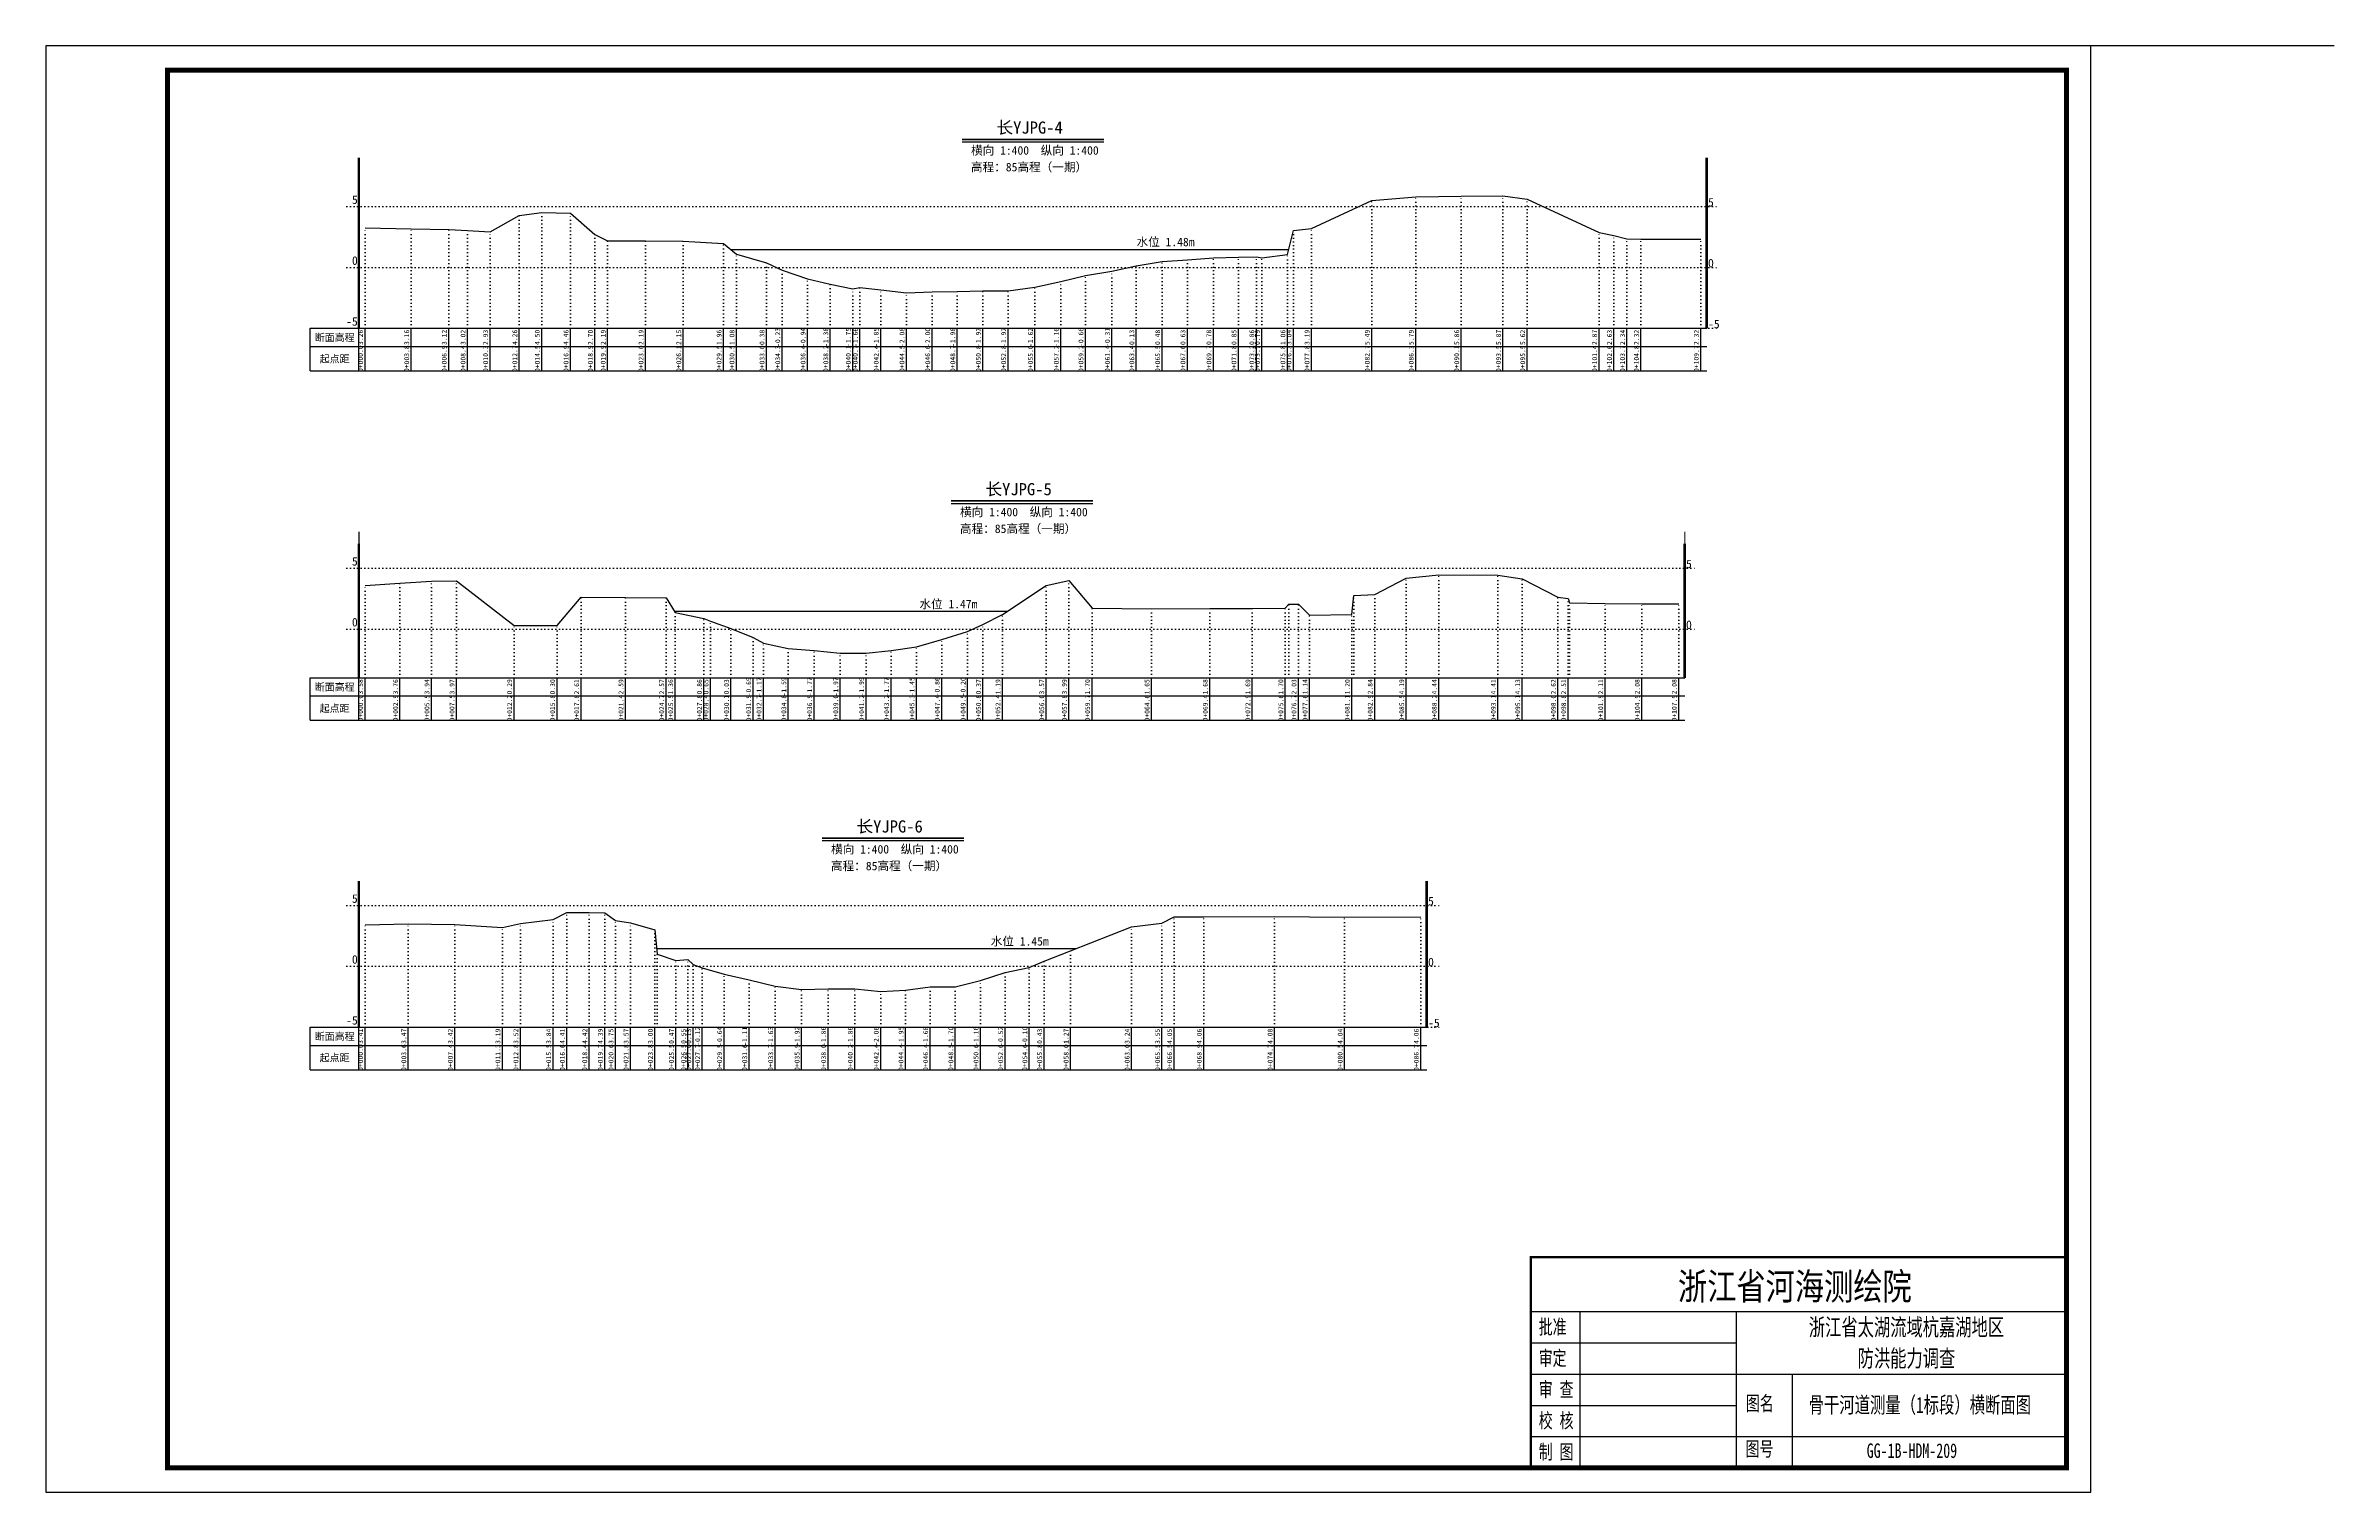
# Model space of a CAD drawing. Header units: millimetres. Extents: x 519117 to 522827, y 3371934 to 3372231.
# Drawn here: x 519586.5 to 520056.5, y 3371934.1 to 3372231.1 of the extents above; entities that cross this region are included whole.
import ezdxf
from ezdxf.enums import TextEntityAlignment as Align

# ---------------------------------------------------------------- set-up
doc = ezdxf.new("R2010")
doc.units = ezdxf.units.MM
doc.header["$LTSCALE"] = 0.4
doc.header["$MEASUREMENT"] = 0
doc.linetypes.add('X4', pattern=[1.6, 0, -1.6])
for name, color, linetype in [('DMX', 1, 'Continuous'), ('TEXT', 7, 'Continuous'), ('zdm1', 5, 'Continuous'), ('ZDMT5', 3, 'Continuous'), ('图框', 7, 'Continuous'), ('断面名称', 5, 'Continuous'), ('比例尺', 3, 'Continuous'), ('水位', 4, 'Continuous')]:
    doc.layers.add(name, color=color, linetype=linetype)
doc.styles.add('HDM', font='仿宋_GB2312.ttf')
doc.styles.add('tk2', font='SimSun.ttf', dxfattribs={"width": 0.8})

msp = doc.modelspace()

# ---------------------------------------------------------------- linework, layer by layer
at = {"lineweight": 100, "const_width": 0.5}
msp.add_lwpolyline([(520001.53, 3371982.35), (519891.53, 3371982.35), (519891.53, 3371939.06), (520001.53, 3371939.06), (520001.53, 3371982.35)], dxfattribs=at)
at = {"linetype": 'Continuous', "elevation": 0}
msp.add_lwpolyline([(519891.53, 3371971.15), (519891.53, 3371939.06)], dxfattribs=at)
at = {"layer": 'DMX', "linetype": 'Continuous', "flags": 128}
for points in [[(519652.11, 3372193.71), (519661.58, 3372193.46), (519669.28, 3372193.36), (519673.16, 3372193.11), (519677.78, 3372192.88), (519683.78, 3372196.21), (519688.41, 3372196.81), (519694.31, 3372196.71), (519699.31, 3372192.31), (519701.93, 3372191.03), (519709.71, 3372191.03), (519717.46, 3372190.93), (519725.73, 3372190.46), (519728.38, 3372188.26), (519734.56, 3372186.51), (519737.78, 3372184.98), (519742.98, 3372183.21), (519747.66, 3372182.1), (519752.28, 3372181.18), (519753.73, 3372181.4), (519758.01, 3372180.93), (519763.31, 3372180.35), (519768.58, 3372180.55), (519773.73, 3372180.6), (519778.98, 3372180.75), (519784.18, 3372180.75), (519789.68, 3372181.5), (519794.98, 3372182.65), (519800.06, 3372183.9), (519805.48, 3372184.78), (519810.51, 3372185.88), (519815.81, 3372186.75), (519821.01, 3372187.13), (519826.33, 3372187.5), (519831.48, 3372187.68), (519835.16, 3372187.7), (519836.31, 3372187.53), (519841.53, 3372188.2), (519842.78, 3372193.15), (519846.48, 3372193.53), (519858.86, 3372199.28), (519867.88, 3372200.03), (519877.23, 3372200.2), (519885.81, 3372200.23), (519890.78, 3372199.6), (519905.56, 3372192.73), (519908.61, 3372192.13), (519911.28, 3372191.4), (519914.13, 3372191.35), (519926.43, 3372191.35)], [(519652.11, 3372120.26), (519659.28, 3372120.71), (519665.73, 3372121.16), (519670.88, 3372121.23), (519682.71, 3372112.03), (519691.53, 3372112.06), (519696.48, 3372117.83), (519705.58, 3372117.78), (519713.96, 3372117.73), (519715.78, 3372114.71), (519721.71, 3372113.46), (519723.06, 3372112.93), (519727.26, 3372111.38), (519731.81, 3372109.58), (519733.93, 3372108.38), (519739.03, 3372107.33), (519744.33, 3372106.88), (519749.71, 3372106.38), (519755.01, 3372106.33), (519760.13, 3372106.88), (519765.36, 3372107.68), (519770.53, 3372109.16), (519775.86, 3372110.81), (519779.01, 3372112.23), (519783.01, 3372114.28), (519792.01, 3372120.23), (519796.66, 3372121.28), (519801.41, 3372115.56), (519813.63, 3372115.43), (519825.58, 3372115.51), (519834.33, 3372115.53), (519841.11, 3372115.56), (519841.83, 3372116.38), (519843.81, 3372116.38), (519846.08, 3372114.16), (519854.76, 3372114.31), (519855.18, 3372118.2), (519859.46, 3372118.4), (519865.93, 3372121.78), (519872.63, 3372122.4), (519884.76, 3372122.33), (519889.76, 3372121.63), (519897.08, 3372117.85), (519899.18, 3372117.58), (519899.48, 3372116.68), (519906.81, 3372116.58), (519914.31, 3372116.5), (519921.91, 3372116.5)], [(519652.11, 3372050.59), (519660.98, 3372050.74), (519670.53, 3372050.61), (519680.31, 3372050.04), (519684.01, 3372050.86), (519690.73, 3372051.66), (519693.56, 3372053.09), (519698.16, 3372053.11), (519701.36, 3372053.04), (519703.53, 3372051.44), (519706.63, 3372050.99), (519711.63, 3372049.56), (519712.08, 3372044.51), (519715.96, 3372043.24), (519718.43, 3372043.44), (519719.51, 3372042.39), (519721.33, 3372041.76), (519725.86, 3372040.46), (519731.01, 3372039.29), (519736.33, 3372037.99), (519741.76, 3372037.26), (519747.21, 3372037.41), (519752.68, 3372037.41), (519758.01, 3372036.91), (519763.11, 3372037.18), (519768.16, 3372037.86), (519773.33, 3372037.81), (519778.51, 3372039.16), (519783.56, 3372040.76), (519788.53, 3372041.81), (519791.58, 3372043.13), (519797.01, 3372045.23), (519809.53, 3372050.16), (519815.78, 3372050.93), (519818.26, 3372052.18), (519824.36, 3372052.21), (519838.91, 3372052.26), (519853.28, 3372052.16), (519868.93, 3372052.21)]]:
    msp.add_lwpolyline(points, dxfattribs=at)
at = {"layer": 'TEXT', "color": 0}
for p, q in [((519891.53, 3371971.15, 0), (520001.53, 3371971.15, 0)), ((519901.62, 3371971.15, 0), (519901.62, 3371945.48, 0)), ((519933.7, 3371971.15, 0), (519933.7, 3371945.48, 0)), ((519891.53, 3371964.73, 0), (519933.7, 3371964.73, 0)), ((519891.53, 3371958.31, 0), (519933.7, 3371958.31, 0)), ((519933.7, 3371958.31, 0), (520001.53, 3371958.31, 0)), ((519945.18, 3371958.31, 0), (519945.18, 3371939.06, 0)), ((519891.53, 3371951.9, 0), (519933.7, 3371951.9, 0)), ((519891.53, 3371945.48, 0), (520001.53, 3371945.48, 0)), ((519901.62, 3371945.48, 0), (519901.62, 3371939.06, 0)), ((519933.7, 3371945.48, 0), (519933.7, 3371939.06, 0))]:
    msp.add_line(p, q, dxfattribs=at)
at = {"layer": 'zdm1', "linetype": 'Continuous'}
for p, q in [((519650.73, 3372173.06), (519650.73, 3372208.06)), ((519650.98, 3372173.06), (519650.98, 3372208.06)), ((519927.56, 3372173.06), (519927.56, 3372208.06)), ((519927.81, 3372173.06), (519927.81, 3372208.06)), ((519640.86, 3372164.31), (519640.86, 3372173.06)), ((519640.86, 3372173.06), (519652.11, 3372173.06)), ((519650.86, 3372164.31), (519650.86, 3372173.06)), ((519652.11, 3372173.06), (519927.68, 3372173.06)), ((519640.86, 3372169.31), (519927.68, 3372169.31)), ((519640.86, 3372164.31), (519927.68, 3372164.31)), ((519650.73, 3372101.31), (519650.73, 3372128.81)), ((519650.98, 3372101.31), (519650.98, 3372128.81)), ((519923.03, 3372101.31), (519923.03, 3372128.81)), ((519923.28, 3372101.31), (519923.28, 3372128.81)), ((519640.86, 3372092.56), (519640.86, 3372101.31)), ((519640.86, 3372101.31), (519652.11, 3372101.31)), ((519650.86, 3372092.56), (519650.86, 3372101.31)), ((519652.11, 3372101.31), (519923.16, 3372101.31)), ((519640.86, 3372097.56), (519923.16, 3372097.56)), ((519640.86, 3372092.56), (519923.16, 3372092.56)), ((519650.73, 3372029.56), (519650.73, 3372059.56)), ((519650.98, 3372029.56), (519650.98, 3372059.56)), ((519870.06, 3372029.56), (519870.06, 3372059.56)), ((519870.31, 3372029.56), (519870.31, 3372059.56)), ((519640.86, 3372020.81), (519640.86, 3372029.56)), ((519640.86, 3372029.56), (519652.11, 3372029.56)), ((519650.86, 3372020.81), (519650.86, 3372029.56)), ((519652.11, 3372029.56), (519870.18, 3372029.56)), ((519640.86, 3372025.81), (519870.18, 3372025.81)), ((519640.86, 3372020.81), (519870.18, 3372020.81))]:
    msp.add_line(p, q, dxfattribs=at)
at = {"layer": 'zdm1', "linetype": 'X4'}
for p, q in [((519648.36, 3372198.06), (519930.18, 3372198.06)), ((519648.36, 3372185.56), (519930.18, 3372185.56)), ((519648.36, 3372173.06), (519930.18, 3372173.06)), ((519648.36, 3372123.81), (519925.66, 3372123.81)), ((519648.36, 3372111.31), (519925.66, 3372111.31)), ((519648.36, 3372054.56), (519872.68, 3372054.56)), ((519648.36, 3372042.06), (519872.68, 3372042.06)), ((519648.36, 3372029.56), (519872.68, 3372029.56))]:
    msp.add_line(p, q, dxfattribs=at)
at = {"layer": 'zdm1', "linetype": 'Continuous', "flags": 128}
for points in [[(519650.86, 3372205.56, 0.25, 0.25, 0), (519650.86, 3372208.06, 0.25, 0.25, 0)], [(519927.68, 3372205.56, 0.25, 0.25, 0), (519927.68, 3372208.06, 0.25, 0.25, 0)], [(519650.86, 3372200.56, 0.25, 0.25, 0), (519650.86, 3372203.06, 0.25, 0.25, 0)], [(519927.68, 3372200.56, 0.25, 0.25, 0), (519927.68, 3372203.06, 0.25, 0.25, 0)], [(519650.86, 3372195.56, 0.25, 0.25, 0), (519650.86, 3372198.06, 0.25, 0.25, 0)], [(519927.68, 3372195.56, 0.25, 0.25, 0), (519927.68, 3372198.06, 0.25, 0.25, 0)], [(519650.86, 3372190.56, 0.25, 0.25, 0), (519650.86, 3372193.06, 0.25, 0.25, 0)], [(519927.68, 3372190.56, 0.25, 0.25, 0), (519927.68, 3372193.06, 0.25, 0.25, 0)], [(519650.86, 3372185.56, 0.25, 0.25, 0), (519650.86, 3372188.06, 0.25, 0.25, 0)], [(519927.68, 3372185.56, 0.25, 0.25, 0), (519927.68, 3372188.06, 0.25, 0.25, 0)], [(519650.86, 3372180.56, 0.25, 0.25, 0), (519650.86, 3372183.06, 0.25, 0.25, 0)], [(519927.68, 3372180.56, 0.25, 0.25, 0), (519927.68, 3372183.06, 0.25, 0.25, 0)], [(519650.86, 3372175.56, 0.25, 0.25, 0), (519650.86, 3372178.06, 0.25, 0.25, 0)], [(519927.68, 3372175.56, 0.25, 0.25, 0), (519927.68, 3372178.06, 0.25, 0.25, 0)], [(519650.86, 3372128.81, 0.25, 0.25, 0), (519650.86, 3372131.31, 0.25, 0.25, 0)], [(519923.16, 3372128.81, 0.25, 0.25, 0), (519923.16, 3372131.31, 0.25, 0.25, 0)], [(519650.86, 3372123.81, 0.25, 0.25, 0), (519650.86, 3372126.31, 0.25, 0.25, 0)], [(519923.16, 3372123.81, 0.25, 0.25, 0), (519923.16, 3372126.31, 0.25, 0.25, 0)], [(519650.86, 3372118.81, 0.25, 0.25, 0), (519650.86, 3372121.31, 0.25, 0.25, 0)], [(519923.16, 3372118.81, 0.25, 0.25, 0), (519923.16, 3372121.31, 0.25, 0.25, 0)], [(519650.86, 3372113.81, 0.25, 0.25, 0), (519650.86, 3372116.31, 0.25, 0.25, 0)], [(519923.16, 3372113.81, 0.25, 0.25, 0), (519923.16, 3372116.31, 0.25, 0.25, 0)], [(519650.86, 3372108.81, 0.25, 0.25, 0), (519650.86, 3372111.31, 0.25, 0.25, 0)], [(519923.16, 3372108.81, 0.25, 0.25, 0), (519923.16, 3372111.31, 0.25, 0.25, 0)], [(519650.86, 3372103.81, 0.25, 0.25, 0), (519650.86, 3372106.31, 0.25, 0.25, 0)], [(519923.16, 3372103.81, 0.25, 0.25, 0), (519923.16, 3372106.31, 0.25, 0.25, 0)], [(519650.86, 3372057.06, 0.25, 0.25, 0), (519650.86, 3372059.56, 0.25, 0.25, 0)], [(519870.18, 3372057.06, 0.25, 0.25, 0), (519870.18, 3372059.56, 0.25, 0.25, 0)], [(519650.86, 3372052.06, 0.25, 0.25, 0), (519650.86, 3372054.56, 0.25, 0.25, 0)], [(519870.18, 3372052.06, 0.25, 0.25, 0), (519870.18, 3372054.56, 0.25, 0.25, 0)], [(519650.86, 3372047.06, 0.25, 0.25, 0), (519650.86, 3372049.56, 0.25, 0.25, 0)], [(519870.18, 3372047.06, 0.25, 0.25, 0), (519870.18, 3372049.56, 0.25, 0.25, 0)], [(519650.86, 3372042.06, 0.25, 0.25, 0), (519650.86, 3372044.56, 0.25, 0.25, 0)], [(519870.18, 3372042.06, 0.25, 0.25, 0), (519870.18, 3372044.56, 0.25, 0.25, 0)], [(519650.86, 3372037.06, 0.25, 0.25, 0), (519650.86, 3372039.56, 0.25, 0.25, 0)], [(519870.18, 3372037.06, 0.25, 0.25, 0), (519870.18, 3372039.56, 0.25, 0.25, 0)], [(519650.86, 3372032.06, 0.25, 0.25, 0), (519650.86, 3372034.56, 0.25, 0.25, 0)], [(519870.18, 3372032.06, 0.25, 0.25, 0), (519870.18, 3372034.56, 0.25, 0.25, 0)]]:
    msp.add_lwpolyline(points, format="xyseb", dxfattribs=at)
at = {"layer": 'ZDMT5', "linetype": 'X4'}
for p, q in [((519858.86, 3372173.06), (519858.86, 3372199.28)), ((519867.88, 3372173.06), (519867.88, 3372200.03)), ((519877.23, 3372173.06), (519877.23, 3372200.2)), ((519885.81, 3372173.06), (519885.81, 3372200.23)), ((519890.78, 3372173.06), (519890.78, 3372199.6)), ((519652.11, 3372173.06), (519652.11, 3372193.71)), ((519683.78, 3372173.06), (519683.78, 3372196.21)), ((519688.41, 3372173.06), (519688.41, 3372196.81)), ((519694.31, 3372173.06), (519694.31, 3372196.71)), ((519661.58, 3372173.06), (519661.58, 3372193.46)), ((519669.28, 3372173.06), (519669.28, 3372193.36)), ((519673.16, 3372173.06), (519673.16, 3372193.11)), ((519677.78, 3372173.06), (519677.78, 3372192.88)), ((519699.31, 3372173.06), (519699.31, 3372192.31)), ((519701.93, 3372173.06), (519701.93, 3372191.03)), ((519709.71, 3372173.06), (519709.71, 3372191.03)), ((519717.46, 3372173.06), (519717.46, 3372190.93)), ((519725.73, 3372173.06), (519725.73, 3372190.46)), ((519842.78, 3372173.06), (519842.78, 3372193.15)), ((519846.48, 3372173.06), (519846.48, 3372193.53)), ((519905.56, 3372173.06), (519905.56, 3372192.73)), ((519908.61, 3372173.06), (519908.61, 3372192.13)), ((519911.28, 3372173.06), (519911.28, 3372191.4)), ((519914.13, 3372173.06), (519914.13, 3372191.35)), ((519926.43, 3372173.06), (519926.43, 3372191.35)), ((519728.38, 3372173.06), (519728.38, 3372188.26)), ((519734.56, 3372173.06), (519734.56, 3372186.51)), ((519737.78, 3372173.06), (519737.78, 3372184.98)), ((519805.48, 3372173.06), (519805.48, 3372184.78)), ((519810.51, 3372173.06), (519810.51, 3372185.88)), ((519815.81, 3372173.06), (519815.81, 3372186.75)), ((519821.01, 3372173.06), (519821.01, 3372187.13)), ((519826.33, 3372173.06), (519826.33, 3372187.5)), ((519831.48, 3372173.06), (519831.48, 3372187.68)), ((519835.16, 3372173.06), (519835.16, 3372187.7)), ((519836.31, 3372173.06), (519836.31, 3372187.53)), ((519841.53, 3372173.06), (519841.53, 3372188.2)), ((519742.98, 3372173.06), (519742.98, 3372183.21)), ((519747.66, 3372173.06), (519747.66, 3372182.1)), ((519752.28, 3372173.06), (519752.28, 3372181.18)), ((519753.73, 3372173.06), (519753.73, 3372181.4)), ((519758.01, 3372173.06), (519758.01, 3372180.93)), ((519763.31, 3372173.06), (519763.31, 3372180.35)), ((519768.58, 3372173.06), (519768.58, 3372180.55)), ((519773.73, 3372173.06), (519773.73, 3372180.6)), ((519778.98, 3372173.06), (519778.98, 3372180.75)), ((519784.18, 3372173.06), (519784.18, 3372180.75)), ((519789.68, 3372173.06), (519789.68, 3372181.5)), ((519794.98, 3372173.06), (519794.98, 3372182.65)), ((519800.06, 3372173.06), (519800.06, 3372183.9)), ((519652.11, 3372101.31), (519652.11, 3372120.26)), ((519659.28, 3372101.31), (519659.28, 3372120.71)), ((519665.73, 3372101.31), (519665.73, 3372121.16)), ((519670.88, 3372101.31), (519670.88, 3372121.23)), ((519792.01, 3372101.31), (519792.01, 3372120.23)), ((519796.66, 3372101.31), (519796.66, 3372121.28)), ((519859.46, 3372101.31), (519859.46, 3372118.4)), ((519865.93, 3372101.31), (519865.93, 3372121.78)), ((519872.63, 3372101.31), (519872.63, 3372122.4)), ((519884.76, 3372101.31), (519884.76, 3372122.33)), ((519889.76, 3372101.31), (519889.76, 3372121.63)), ((519696.48, 3372101.31), (519696.48, 3372117.83)), ((519705.58, 3372101.31), (519705.58, 3372117.78)), ((519713.96, 3372101.31), (519713.96, 3372117.73)), ((519715.78, 3372101.31), (519715.78, 3372114.71)), ((519783.01, 3372101.31), (519783.01, 3372114.28)), ((519801.41, 3372101.31), (519801.41, 3372115.56)), ((519813.63, 3372101.31), (519813.63, 3372115.43)), ((519825.58, 3372101.31), (519825.58, 3372115.51)), ((519834.33, 3372101.31), (519834.33, 3372115.53)), ((519841.11, 3372101.31), (519841.11, 3372115.56)), ((519841.83, 3372101.31), (519841.83, 3372116.38)), ((519843.81, 3372101.31), (519843.81, 3372116.38)), ((519846.08, 3372101.31), (519846.08, 3372114.16)), ((519854.76, 3372101.31), (519854.76, 3372114.31)), ((519855.18, 3372101.31), (519855.18, 3372118.2)), ((519897.08, 3372101.31), (519897.08, 3372117.85)), ((519899.18, 3372101.31), (519899.18, 3372117.58)), ((519899.48, 3372101.31), (519899.48, 3372116.68)), ((519906.81, 3372101.31), (519906.81, 3372116.58)), ((519914.31, 3372101.31), (519914.31, 3372116.5)), ((519921.91, 3372101.31), (519921.91, 3372116.5)), ((519682.71, 3372101.31), (519682.71, 3372112.03)), ((519691.53, 3372101.31), (519691.53, 3372112.06)), ((519721.71, 3372101.31), (519721.71, 3372113.46)), ((519723.06, 3372101.31), (519723.06, 3372112.93)), ((519727.26, 3372101.31), (519727.26, 3372111.38)), ((519731.81, 3372101.31), (519731.81, 3372109.58)), ((519770.53, 3372101.31), (519770.53, 3372109.16)), ((519775.86, 3372101.31), (519775.86, 3372110.81)), ((519779.01, 3372101.31), (519779.01, 3372112.23)), ((519733.93, 3372101.31), (519733.93, 3372108.38)), ((519739.03, 3372101.31), (519739.03, 3372107.33)), ((519744.33, 3372101.31), (519744.33, 3372106.88)), ((519749.71, 3372101.31), (519749.71, 3372106.38)), ((519755.01, 3372101.31), (519755.01, 3372106.33)), ((519760.13, 3372101.31), (519760.13, 3372106.88)), ((519765.36, 3372101.31), (519765.36, 3372107.68)), ((519693.56, 3372029.56), (519693.56, 3372053.09)), ((519698.16, 3372029.56), (519698.16, 3372053.11)), ((519701.36, 3372029.56), (519701.36, 3372053.04)), ((519652.11, 3372029.56), (519652.11, 3372050.59)), ((519660.98, 3372029.56), (519660.98, 3372050.74)), ((519670.53, 3372029.56), (519670.53, 3372050.61)), ((519680.31, 3372029.56), (519680.31, 3372050.04)), ((519684.01, 3372029.56), (519684.01, 3372050.86)), ((519690.73, 3372029.56), (519690.73, 3372051.66)), ((519703.53, 3372029.56), (519703.53, 3372051.44)), ((519706.63, 3372029.56), (519706.63, 3372050.99)), ((519711.63, 3372029.56), (519711.63, 3372049.56)), ((519809.53, 3372029.56), (519809.53, 3372050.16)), ((519815.78, 3372029.56), (519815.78, 3372050.93)), ((519818.26, 3372029.56), (519818.26, 3372052.18)), ((519824.36, 3372029.56), (519824.36, 3372052.21)), ((519838.91, 3372029.56), (519838.91, 3372052.26)), ((519853.28, 3372029.56), (519853.28, 3372052.16)), ((519868.93, 3372029.56), (519868.93, 3372052.21)), ((519712.08, 3372029.56), (519712.08, 3372044.51)), ((519715.96, 3372029.56), (519715.96, 3372043.24)), ((519718.43, 3372029.56), (519718.43, 3372043.44)), ((519797.01, 3372029.56), (519797.01, 3372045.23)), ((519719.51, 3372029.56), (519719.51, 3372042.39)), ((519721.33, 3372029.56), (519721.33, 3372041.76)), ((519725.86, 3372029.56), (519725.86, 3372040.46)), ((519731.01, 3372029.56), (519731.01, 3372039.29)), ((519778.51, 3372029.56), (519778.51, 3372039.16)), ((519783.56, 3372029.56), (519783.56, 3372040.76)), ((519788.53, 3372029.56), (519788.53, 3372041.81)), ((519791.58, 3372029.56), (519791.58, 3372043.13)), ((519736.33, 3372029.56), (519736.33, 3372037.99)), ((519741.76, 3372029.56), (519741.76, 3372037.26)), ((519747.21, 3372029.56), (519747.21, 3372037.41)), ((519752.68, 3372029.56), (519752.68, 3372037.41)), ((519758.01, 3372029.56), (519758.01, 3372036.91)), ((519763.11, 3372029.56), (519763.11, 3372037.18)), ((519768.16, 3372029.56), (519768.16, 3372037.86)), ((519773.33, 3372029.56), (519773.33, 3372037.81))]:
    msp.add_line(p, q, dxfattribs=at)
at = {"layer": 'ZDMT5', "linetype": 'Continuous'}
for p, q in [((519652.11, 3372164.31), (519652.11, 3372173.06)), ((519661.58, 3372164.31), (519661.58, 3372173.06)), ((519669.28, 3372164.31), (519669.28, 3372173.06)), ((519673.16, 3372164.31), (519673.16, 3372173.06)), ((519677.78, 3372164.31), (519677.78, 3372173.06)), ((519683.78, 3372164.31), (519683.78, 3372173.06)), ((519688.41, 3372164.31), (519688.41, 3372173.06)), ((519694.31, 3372164.31), (519694.31, 3372173.06)), ((519699.31, 3372164.31), (519699.31, 3372173.06)), ((519701.93, 3372164.31), (519701.93, 3372173.06)), ((519709.71, 3372164.31), (519709.71, 3372173.06)), ((519717.46, 3372164.31), (519717.46, 3372173.06)), ((519725.73, 3372164.31), (519725.73, 3372173.06)), ((519728.38, 3372164.31), (519728.38, 3372173.06)), ((519734.56, 3372164.31), (519734.56, 3372173.06)), ((519737.78, 3372164.31), (519737.78, 3372173.06)), ((519742.98, 3372164.31), (519742.98, 3372173.06)), ((519747.66, 3372164.31), (519747.66, 3372173.06)), ((519752.28, 3372164.31), (519752.28, 3372173.06)), ((519753.73, 3372164.31), (519753.73, 3372173.06)), ((519758.01, 3372164.31), (519758.01, 3372173.06)), ((519763.31, 3372164.31), (519763.31, 3372173.06)), ((519768.58, 3372164.31), (519768.58, 3372173.06)), ((519773.73, 3372164.31), (519773.73, 3372173.06)), ((519778.98, 3372164.31), (519778.98, 3372173.06)), ((519784.18, 3372164.31), (519784.18, 3372173.06)), ((519789.68, 3372164.31), (519789.68, 3372173.06)), ((519794.98, 3372164.31), (519794.98, 3372173.06)), ((519800.06, 3372164.31), (519800.06, 3372173.06)), ((519805.48, 3372164.31), (519805.48, 3372173.06)), ((519810.51, 3372164.31), (519810.51, 3372173.06)), ((519815.81, 3372164.31), (519815.81, 3372173.06)), ((519821.01, 3372164.31), (519821.01, 3372173.06)), ((519826.33, 3372164.31), (519826.33, 3372173.06)), ((519831.48, 3372164.31), (519831.48, 3372173.06)), ((519835.16, 3372164.31), (519835.16, 3372173.06)), ((519836.31, 3372164.31), (519836.31, 3372173.06)), ((519841.53, 3372164.31), (519841.53, 3372173.06)), ((519842.78, 3372164.31), (519842.78, 3372173.06)), ((519846.48, 3372164.31), (519846.48, 3372173.06)), ((519858.86, 3372164.31), (519858.86, 3372173.06)), ((519867.88, 3372164.31), (519867.88, 3372173.06)), ((519877.23, 3372164.31), (519877.23, 3372173.06)), ((519885.81, 3372164.31), (519885.81, 3372173.06)), ((519890.78, 3372164.31), (519890.78, 3372173.06)), ((519905.56, 3372164.31), (519905.56, 3372173.06)), ((519908.61, 3372164.31), (519908.61, 3372173.06)), ((519911.28, 3372164.31), (519911.28, 3372173.06)), ((519914.13, 3372164.31), (519914.13, 3372173.06)), ((519926.43, 3372164.31), (519926.43, 3372173.06)), ((519652.11, 3372092.56), (519652.11, 3372101.31)), ((519659.28, 3372092.56), (519659.28, 3372101.31)), ((519665.73, 3372092.56), (519665.73, 3372101.31)), ((519670.88, 3372092.56), (519670.88, 3372101.31)), ((519682.71, 3372092.56), (519682.71, 3372101.31)), ((519691.53, 3372092.56), (519691.53, 3372101.31)), ((519696.48, 3372092.56), (519696.48, 3372101.31)), ((519705.58, 3372092.56), (519705.58, 3372101.31)), ((519713.96, 3372092.56), (519713.96, 3372101.31)), ((519715.78, 3372092.56), (519715.78, 3372101.31)), ((519721.71, 3372092.56), (519721.71, 3372101.31)), ((519723.06, 3372092.56), (519723.06, 3372101.31)), ((519727.26, 3372092.56), (519727.26, 3372101.31)), ((519731.81, 3372092.56), (519731.81, 3372101.31)), ((519733.93, 3372092.56), (519733.93, 3372101.31)), ((519739.03, 3372092.56), (519739.03, 3372101.31)), ((519744.33, 3372092.56), (519744.33, 3372101.31)), ((519749.71, 3372092.56), (519749.71, 3372101.31)), ((519755.01, 3372092.56), (519755.01, 3372101.31)), ((519760.13, 3372092.56), (519760.13, 3372101.31)), ((519765.36, 3372092.56), (519765.36, 3372101.31)), ((519770.53, 3372092.56), (519770.53, 3372101.31)), ((519775.86, 3372092.56), (519775.86, 3372101.31)), ((519779.01, 3372092.56), (519779.01, 3372101.31)), ((519783.01, 3372092.56), (519783.01, 3372101.31)), ((519792.01, 3372092.56), (519792.01, 3372101.31)), ((519796.66, 3372092.56), (519796.66, 3372101.31)), ((519801.41, 3372092.56), (519801.41, 3372101.31)), ((519813.63, 3372092.56), (519813.63, 3372101.31)), ((519825.58, 3372092.56), (519825.58, 3372101.31)), ((519834.33, 3372092.56), (519834.33, 3372101.31)), ((519841.11, 3372092.56), (519841.11, 3372101.31)), ((519843.81, 3372092.56), (519843.81, 3372101.31)), ((519846.08, 3372092.56), (519846.08, 3372101.31)), ((519854.76, 3372092.56), (519854.76, 3372101.31)), ((519859.46, 3372092.56), (519859.46, 3372101.31)), ((519865.93, 3372092.56), (519865.93, 3372101.31)), ((519872.63, 3372092.56), (519872.63, 3372101.31)), ((519884.76, 3372092.56), (519884.76, 3372101.31)), ((519889.76, 3372092.56), (519889.76, 3372101.31)), ((519897.08, 3372092.56), (519897.08, 3372101.31)), ((519899.18, 3372092.56), (519899.18, 3372101.31)), ((519906.81, 3372092.56), (519906.81, 3372101.31)), ((519914.31, 3372092.56), (519914.31, 3372101.31)), ((519921.91, 3372092.56), (519921.91, 3372101.31)), ((519652.11, 3372020.81), (519652.11, 3372029.56)), ((519660.98, 3372020.81), (519660.98, 3372029.56)), ((519670.53, 3372020.81), (519670.53, 3372029.56)), ((519680.31, 3372020.81), (519680.31, 3372029.56)), ((519684.01, 3372020.81), (519684.01, 3372029.56)), ((519690.73, 3372020.81), (519690.73, 3372029.56)), ((519693.56, 3372020.81), (519693.56, 3372029.56)), ((519698.16, 3372020.81), (519698.16, 3372029.56)), ((519701.36, 3372020.81), (519701.36, 3372029.56)), ((519703.53, 3372020.81), (519703.53, 3372029.56)), ((519706.63, 3372020.81), (519706.63, 3372029.56)), ((519711.63, 3372020.81), (519711.63, 3372029.56)), ((519715.96, 3372020.81), (519715.96, 3372029.56)), ((519718.43, 3372020.81), (519718.43, 3372029.56)), ((519719.51, 3372020.81), (519719.51, 3372029.56)), ((519721.33, 3372020.81), (519721.33, 3372029.56)), ((519725.86, 3372020.81), (519725.86, 3372029.56)), ((519731.01, 3372020.81), (519731.01, 3372029.56)), ((519736.33, 3372020.81), (519736.33, 3372029.56)), ((519741.76, 3372020.81), (519741.76, 3372029.56)), ((519747.21, 3372020.81), (519747.21, 3372029.56)), ((519752.68, 3372020.81), (519752.68, 3372029.56)), ((519758.01, 3372020.81), (519758.01, 3372029.56)), ((519763.11, 3372020.81), (519763.11, 3372029.56)), ((519768.16, 3372020.81), (519768.16, 3372029.56)), ((519773.33, 3372020.81), (519773.33, 3372029.56)), ((519778.51, 3372020.81), (519778.51, 3372029.56)), ((519783.56, 3372020.81), (519783.56, 3372029.56)), ((519788.53, 3372020.81), (519788.53, 3372029.56)), ((519791.58, 3372020.81), (519791.58, 3372029.56)), ((519797.01, 3372020.81), (519797.01, 3372029.56)), ((519809.53, 3372020.81), (519809.53, 3372029.56)), ((519815.78, 3372020.81), (519815.78, 3372029.56)), ((519818.26, 3372020.81), (519818.26, 3372029.56)), ((519824.36, 3372020.81), (519824.36, 3372029.56)), ((519838.91, 3372020.81), (519838.91, 3372029.56)), ((519853.28, 3372020.81), (519853.28, 3372029.56)), ((519868.93, 3372020.81), (519868.93, 3372029.56))]:
    msp.add_line(p, q, dxfattribs=at)
at = {"layer": '图框', "flags": 128}
msp.add_lwpolyline([(519586.53, 3371934.06), (520006.53, 3371934.06), (520006.53, 3372231.06), (519586.53, 3372231.06)], close=True, dxfattribs=at)
at = {"layer": '图框', "const_width": 1, "flags": 128}
msp.add_lwpolyline([(519611.53, 3371939.06), (520001.53, 3371939.06), (520001.53, 3372226.06), (519611.53, 3372226.06)], close=True, dxfattribs=at)
at = {"layer": '比例尺', "linetype": 'Continuous'}
msp.add_line((520056.53, 3372231.06), (520006.53, 3372231.06), dxfattribs=at)
at = {"layer": '比例尺', "color": 3, "linetype": 'Continuous', "lineweight": 40}
for p, q in [((519774.71, 3372211.85), (519803.83, 3372211.85)), ((519772.45, 3372137.6), (519801.57, 3372137.6)), ((519745.96, 3372068.35), (519775.08, 3372068.35))]:
    msp.add_line(p, q, dxfattribs=at)
at = {"layer": '比例尺', "color": 3, "linetype": 'Continuous'}
for p, q in [((519774.71, 3372211.35), (519803.83, 3372211.35)), ((519772.45, 3372137.1), (519801.57, 3372137.1)), ((519745.96, 3372067.85), (519775.08, 3372067.85))]:
    msp.add_line(p, q, dxfattribs=at)
at = {"layer": '水位', "color": 6, "linetype": 'Continuous', "flags": 128}
for points in [[(519727.18, 3372189.25), (519728.38, 3372189.25), (519734.56, 3372189.25), (519737.78, 3372189.25), (519742.98, 3372189.25), (519747.66, 3372189.25), (519752.28, 3372189.25), (519753.73, 3372189.25), (519758.01, 3372189.25), (519763.31, 3372189.25), (519768.58, 3372189.25), (519773.73, 3372189.25), (519778.98, 3372189.25), (519784.18, 3372189.25), (519789.68, 3372189.25), (519794.98, 3372189.25), (519800.06, 3372189.25), (519805.48, 3372189.25), (519810.51, 3372189.25), (519815.81, 3372189.25), (519821.01, 3372189.25), (519826.33, 3372189.25), (519831.48, 3372189.25), (519835.16, 3372189.25), (519836.31, 3372189.25), (519841.53, 3372189.25), (519841.8, 3372189.25)], [(519715.62, 3372114.98), (519715.78, 3372114.98), (519721.71, 3372114.98), (519723.06, 3372114.98), (519727.26, 3372114.98), (519731.81, 3372114.98), (519733.93, 3372114.98), (519739.03, 3372114.98), (519744.33, 3372114.98), (519749.71, 3372114.98), (519755.01, 3372114.98), (519760.13, 3372114.98), (519765.36, 3372114.98), (519770.53, 3372114.98), (519775.86, 3372114.98), (519779.01, 3372114.98), (519783.01, 3372114.98), (519784.07, 3372114.98)], [(519711.98, 3372045.68), (519712.08, 3372045.68), (519715.96, 3372045.68), (519718.43, 3372045.68), (519719.51, 3372045.68), (519721.33, 3372045.68), (519725.86, 3372045.68), (519731.01, 3372045.68), (519736.33, 3372045.68), (519741.76, 3372045.68), (519747.21, 3372045.68), (519752.68, 3372045.68), (519758.01, 3372045.68), (519763.11, 3372045.68), (519768.16, 3372045.68), (519773.33, 3372045.68), (519778.51, 3372045.68), (519783.56, 3372045.68), (519788.53, 3372045.68), (519791.58, 3372045.68), (519797.01, 3372045.68), (519798.15, 3372045.68)]]:
    msp.add_lwpolyline(points, dxfattribs=at)

# ---------------------------------------------------------------- texts
at = {"layer": 'TEXT', "color": 7, "ltscale": 8, "style": 'tk2'}
for tag, p, s, height, width in [('浙江省河海测绘院', (519921.75, 3371973.58, 0), '（单位名称）', 5.5, 0.8), ('批准', (519893.15, 3371966.52, 0), '批准', 3, 0.7), ('审定', (519893.15, 3371960.1, 0), '审定', 3, 0.7), ('审 查', (519893.15, 3371953.68, 0), '审 查', 3, 0.7), ('图名', (519935.69, 3371950.81, 0), '审查', 3, 0.7), ('校 核', (519893.15, 3371947.27, 0), '校 核', 3, 0.7), ('图号', (519935.64, 3371941.48, 0), '图号', 3, 0.7), ('制 图', (519893.15, 3371940.85, 0), '制 图', 3, 0.7)]:
    msp.add_attdef(tag, p, s, height=height, dxfattribs=dict(at, width=width))
at = {"layer": 'TEXT', "color": 0, "style": 'tk2', "width": 0.7}
for tag, text, height, p in [('浙江省太湖流域杭嘉湖地区', '浙江省太湖流域杭嘉湖地区', 3.5, (519968.68, 3371967.96, -206.67)), ('防洪能力调查', '防洪能力调查', 3.5, (519968.68, 3371961.57, -206.67)), ('骨干河道测量（1标段）横断面图', '骨干河道测量（1标段）横断面图', 3.3, (519971.43, 3371952, -206.67)), ('GG-1B-HDM-209', 'GG-1B-HDM-001', 3, (519969.8, 3371942.6, -206.67))]:
    msp.add_attdef(tag, text=text, height=height, dxfattribs=at).set_placement(p, align=Align.MIDDLE_CENTER)
at = {"layer": 'zdm1', "linetype": 'Continuous', "style": 'HDM'}
for s, p in [('5', (519650.61, 3372198.06)), ('0', (519650.61, 3372185.56)), ('-5', (519650.61, 3372173.06)), ('5', (519650.61, 3372123.81)), ('0', (519650.61, 3372111.31)), ('5', (519650.61, 3372054.56)), ('0', (519650.61, 3372042.06)), ('-5', (519650.61, 3372029.56))]:
    msp.add_text(s, height=1.75, dxfattribs=at).set_placement(p, align=Align.BOTTOM_RIGHT)
for s, p in [('5', (519927.93, 3372198.06)), ('0', (519927.93, 3372185.56)), ('-5', (519927.93, 3372173.06)), ('5', (519923.41, 3372123.81)), ('0', (519923.41, 3372111.31)), ('5', (519870.43, 3372054.56)), ('0', (519870.43, 3372042.06)), ('-5', (519870.43, 3372029.56))]:
    msp.add_text(s, height=1.75, dxfattribs=at).set_placement(p)
for s, p in [('断面高程', (519645.86, 3372171.19)), ('起点距', (519645.86, 3372166.81)), ('断面高程', (519645.86, 3372099.44)), ('起点距', (519645.86, 3372095.06)), ('断面高程', (519645.86, 3372027.69)), ('起点距', (519645.86, 3372023.31))]:
    msp.add_text(s, height=1.5, dxfattribs=at).set_placement(p, align=Align.MIDDLE)
at = {"layer": 'ZDMT5', "linetype": 'Continuous', "style": 'HDM'}
for s, p in [('3.26', (519651.98, 3372171.19)), ('3.16', (519661.46, 3372171.19)), ('3.12', (519669.16, 3372171.19)), ('3.02', (519673.03, 3372171.19)), ('2.93', (519677.66, 3372171.19)), ('4.26', (519683.66, 3372171.19)), ('4.50', (519688.28, 3372171.19)), ('4.46', (519694.18, 3372171.19)), ('2.70', (519699.18, 3372171.19)), ('2.19', (519701.81, 3372171.19)), ('2.19', (519709.58, 3372171.19)), ('2.15', (519717.33, 3372171.19)), ('1.96', (519725.61, 3372171.19)), ('1.08', (519728.26, 3372171.19)), ('0.38', (519734.43, 3372171.19)), ('-0.23', (519737.66, 3372171.19)), ('-0.94', (519742.86, 3372171.19)), ('-1.38', (519747.53, 3372171.19)), ('-1.75', (519752.16, 3372171.19)), ('-1.66', (519753.61, 3372171.19)), ('-1.85', (519757.88, 3372171.19)), ('-2.08', (519763.18, 3372171.19)), ('-2.00', (519768.46, 3372171.19)), ('-1.98', (519773.61, 3372171.19)), ('-1.92', (519778.86, 3372171.19)), ('-1.92', (519784.06, 3372171.19)), ('-1.62', (519789.56, 3372171.19)), ('-1.16', (519794.86, 3372171.19)), ('-0.66', (519799.93, 3372171.19)), ('-0.31', (519805.36, 3372171.19)), ('0.13', (519810.38, 3372171.19)), ('0.48', (519815.68, 3372171.19)), ('0.63', (519820.88, 3372171.19)), ('0.78', (519826.21, 3372171.19)), ('0.85', (519831.36, 3372171.19)), ('0.86', (519835.03, 3372171.19)), ('0.79', (519836.18, 3372171.19)), ('1.06', (519841.41, 3372171.19)), ('3.04', (519842.66, 3372171.19)), ('3.19', (519846.36, 3372171.19)), ('5.49', (519858.73, 3372171.19)), ('5.79', (519867.76, 3372171.19)), ('5.86', (519877.11, 3372171.19)), ('5.87', (519885.68, 3372171.19)), ('5.62', (519890.66, 3372171.19)), ('2.87', (519905.43, 3372171.19)), ('2.63', (519908.48, 3372171.19)), ('2.34', (519911.16, 3372171.19)), ('2.32', (519914.01, 3372171.19)), ('2.32', (519926.31, 3372171.19)), ('0+000.0', (519651.98, 3372166.81)), ('0+003.8', (519661.46, 3372166.81)), ('0+006.9', (519669.16, 3372166.81)), ('0+008.4', (519673.03, 3372166.81)), ('0+010.3', (519677.66, 3372166.81)), ('0+012.7', (519683.66, 3372166.81)), ('0+014.5', (519688.28, 3372166.81)), ('0+016.9', (519694.18, 3372166.81)), ('0+018.9', (519699.18, 3372166.81)), ('0+019.9', (519701.81, 3372166.81)), ('0+023.0', (519709.58, 3372166.81)), ('0+026.1', (519717.33, 3372166.81)), ('0+029.5', (519725.61, 3372166.81)), ('0+030.5', (519728.26, 3372166.81)), ('0+033.0', (519734.43, 3372166.81)), ('0+034.3', (519737.66, 3372166.81)), ('0+036.4', (519742.86, 3372166.81)), ('0+038.2', (519747.53, 3372166.81)), ('0+040.1', (519752.16, 3372166.81)), ('0+040.7', (519753.61, 3372166.81)), ('0+042.4', (519757.88, 3372166.81)), ('0+044.5', (519763.18, 3372166.81)), ('0+046.6', (519768.46, 3372166.81)), ('0+048.7', (519773.61, 3372166.81)), ('0+050.8', (519778.86, 3372166.81)), ('0+052.8', (519784.06, 3372166.81)), ('0+055.0', (519789.56, 3372166.81)), ('0+057.2', (519794.86, 3372166.81)), ('0+059.2', (519799.93, 3372166.81)), ('0+061.4', (519805.36, 3372166.81)), ('0+063.4', (519810.38, 3372166.81)), ('0+065.5', (519815.68, 3372166.81)), ('0+067.6', (519820.88, 3372166.81)), ('0+069.7', (519826.21, 3372166.81)), ('0+071.8', (519831.36, 3372166.81)), ('0+073.2', (519835.03, 3372166.81)), ('0+073.7', (519836.18, 3372166.81)), ('0+075.8', (519841.41, 3372166.81)), ('0+076.3', (519842.66, 3372166.81)), ('0+077.8', (519846.36, 3372166.81)), ('0+082.7', (519858.73, 3372166.81)), ('0+086.3', (519867.76, 3372166.81)), ('0+090.1', (519877.11, 3372166.81)), ('0+093.5', (519885.68, 3372166.81)), ('0+095.5', (519890.66, 3372166.81)), ('0+101.4', (519905.43, 3372166.81)), ('0+102.6', (519908.48, 3372166.81)), ('0+103.7', (519911.16, 3372166.81)), ('0+104.8', (519914.01, 3372166.81)), ('0+109.7', (519926.31, 3372166.81)), ('3.58', (519651.98, 3372099.44)), ('3.76', (519659.16, 3372099.44)), ('3.94', (519665.61, 3372099.44)), ('3.97', (519670.76, 3372099.44)), ('0.29', (519682.58, 3372099.44)), ('0.30', (519691.41, 3372099.44)), ('2.61', (519696.36, 3372099.44)), ('2.59', (519705.46, 3372099.44)), ('2.57', (519713.83, 3372099.44)), ('1.36', (519715.66, 3372099.44)), ('0.86', (519721.58, 3372099.44)), ('0.65', (519722.93, 3372099.44)), ('0.03', (519727.13, 3372099.44)), ('-0.69', (519731.68, 3372099.44)), ('-1.17', (519733.81, 3372099.44)), ('-1.59', (519738.91, 3372099.44)), ('-1.77', (519744.21, 3372099.44)), ('-1.97', (519749.58, 3372099.44)), ('-1.99', (519754.88, 3372099.44)), ('-1.77', (519760.01, 3372099.44)), ('-1.45', (519765.23, 3372099.44)), ('-0.86', (519770.41, 3372099.44)), ('-0.20', (519775.73, 3372099.44)), ('0.37', (519778.88, 3372099.44)), ('1.19', (519782.88, 3372099.44)), ('3.57', (519791.88, 3372099.44)), ('3.99', (519796.53, 3372099.44)), ('1.70', (519801.28, 3372099.44)), ('1.65', (519813.51, 3372099.44)), ('1.68', (519825.46, 3372099.44)), ('1.69', (519834.21, 3372099.44)), ('1.70', (519840.98, 3372099.44)), ('2.03', (519843.68, 3372099.44)), ('1.14', (519845.96, 3372099.44)), ('1.20', (519854.63, 3372099.44)), ('2.84', (519859.33, 3372099.44)), ('4.19', (519865.81, 3372099.44)), ('4.44', (519872.51, 3372099.44)), ('4.41', (519884.63, 3372099.44)), ('4.13', (519889.63, 3372099.44)), ('2.62', (519896.96, 3372099.44)), ('2.51', (519899.06, 3372099.44)), ('2.11', (519906.68, 3372099.44)), ('2.08', (519914.18, 3372099.44)), ('2.08', (519921.78, 3372099.44)), ('0+000.0', (519651.98, 3372095.06)), ('0+002.9', (519659.16, 3372095.06)), ('0+005.5', (519665.61, 3372095.06)), ('0+007.5', (519670.76, 3372095.06)), ('0+012.2', (519682.58, 3372095.06)), ('0+015.8', (519691.41, 3372095.06)), ('0+017.8', (519696.36, 3372095.06)), ('0+021.4', (519705.46, 3372095.06)), ('0+024.7', (519713.83, 3372095.06)), ('0+025.5', (519715.66, 3372095.06)), ('0+027.8', (519721.58, 3372095.06)), ('0+028.4', (519722.93, 3372095.06)), ('0+030.1', (519727.13, 3372095.06)), ('0+031.9', (519731.68, 3372095.06)), ('0+032.7', (519733.81, 3372095.06)), ('0+034.8', (519738.91, 3372095.06)), ('0+036.9', (519744.21, 3372095.06)), ('0+039.0', (519749.58, 3372095.06)), ('0+041.2', (519754.88, 3372095.06)), ('0+043.2', (519760.01, 3372095.06)), ('0+045.3', (519765.23, 3372095.06)), ('0+047.4', (519770.41, 3372095.06)), ('0+049.5', (519775.73, 3372095.06)), ('0+050.8', (519778.88, 3372095.06)), ('0+052.4', (519782.88, 3372095.06)), ('0+056.0', (519791.88, 3372095.06)), ('0+057.8', (519796.53, 3372095.06)), ('0+059.7', (519801.28, 3372095.06)), ('0+064.6', (519813.51, 3372095.06)), ('0+069.4', (519825.46, 3372095.06)), ('0+072.9', (519834.21, 3372095.06)), ('0+075.6', (519840.98, 3372095.06)), ('0+076.7', (519843.68, 3372095.06)), ('0+077.6', (519845.96, 3372095.06)), ('0+081.1', (519854.63, 3372095.06)), ('0+082.9', (519859.33, 3372095.06)), ('0+085.5', (519865.81, 3372095.06)), ('0+088.2', (519872.51, 3372095.06)), ('0+093.1', (519884.63, 3372095.06)), ('0+095.1', (519889.63, 3372095.06)), ('0+098.0', (519896.96, 3372095.06)), ('0+098.8', (519899.06, 3372095.06)), ('0+101.9', (519906.68, 3372095.06)), ('0+104.9', (519914.18, 3372095.06)), ('0+107.9', (519921.78, 3372095.06)), ('-0.12', (519721.21, 3372027.69)), ('-0.64', (519725.73, 3372027.69)), ('-1.11', (519730.88, 3372027.69)), ('-1.63', (519736.21, 3372027.69)), ('-1.92', (519741.63, 3372027.69)), ('-1.86', (519747.08, 3372027.69)), ('-1.86', (519752.56, 3372027.69)), ('-2.06', (519757.88, 3372027.69)), ('-1.95', (519762.98, 3372027.69)), ('-1.68', (519768.03, 3372027.69)), ('-1.70', (519773.21, 3372027.69)), ('-1.16', (519778.38, 3372027.69)), ('-0.52', (519783.43, 3372027.69)), ('-0.10', (519788.41, 3372027.69)), ('3.41', (519651.98, 3372027.69)), ('0+000.0', (519651.98, 3372023.31)), ('3.47', (519660.86, 3372027.69)), ('0+003.6', (519660.86, 3372023.31)), ('3.42', (519670.41, 3372027.69)), ('0+007.4', (519670.41, 3372023.31)), ('3.19', (519680.18, 3372027.69)), ('0+011.3', (519680.18, 3372023.31)), ('3.52', (519683.88, 3372027.69)), ('0+012.8', (519683.88, 3372023.31)), ('3.84', (519690.61, 3372027.69)), ('0+015.5', (519690.61, 3372023.31)), ('0+016.6', (519693.43, 3372023.31)), ('4.41', (519693.43, 3372027.69)), ('4.42', (519698.03, 3372027.69)), ('0+018.4', (519698.03, 3372023.31)), ('4.39', (519701.23, 3372027.69)), ('0+019.7', (519701.23, 3372023.31)), ('3.75', (519703.41, 3372027.69)), ('0+020.6', (519703.41, 3372023.31)), ('3.57', (519706.51, 3372027.69)), ('0+021.8', (519706.51, 3372023.31)), ('3.00', (519711.51, 3372027.69)), ('0+023.8', (519711.51, 3372023.31)), ('0+025.5', (519715.83, 3372023.31)), ('0.47', (519715.83, 3372027.69)), ('0.55', (519718.31, 3372027.69)), ('0+026.5', (519718.31, 3372023.31)), ('0+027.0', (519719.38, 3372023.31)), ('0.13', (519719.38, 3372027.69)), ('0+027.7', (519721.21, 3372023.31)), ('0+029.5', (519725.73, 3372023.31)), ('0+031.6', (519730.88, 3372023.31)), ('0+033.7', (519736.21, 3372023.31)), ('0+035.9', (519741.63, 3372023.31)), ('0+038.0', (519747.08, 3372023.31)), ('0+040.2', (519752.56, 3372023.31)), ('0+042.4', (519757.88, 3372023.31)), ('0+044.4', (519762.98, 3372023.31)), ('0+046.4', (519768.03, 3372023.31)), ('0+048.5', (519773.21, 3372023.31)), ('0+050.6', (519778.38, 3372023.31)), ('0+052.6', (519783.43, 3372023.31)), ('0+054.6', (519788.41, 3372023.31)), ('0.43', (519791.46, 3372027.69)), ('0+055.8', (519791.46, 3372023.31)), ('1.27', (519796.88, 3372027.69)), ('0+058.0', (519796.88, 3372023.31)), ('3.24', (519809.41, 3372027.69)), ('0+063.0', (519809.41, 3372023.31)), ('3.55', (519815.66, 3372027.69)), ('0+065.5', (519815.66, 3372023.31)), ('4.05', (519818.13, 3372027.69)), ('0+066.5', (519818.13, 3372023.31)), ('4.06', (519824.23, 3372027.69)), ('0+068.9', (519824.23, 3372023.31)), ('4.08', (519838.78, 3372027.69)), ('0+074.7', (519838.78, 3372023.31)), ('4.04', (519853.16, 3372027.69)), ('0+080.5', (519853.16, 3372023.31)), ('4.06', (519868.81, 3372027.69)), ('0+086.7', (519868.81, 3372023.31))]:
    msp.add_text(s, height=1, rotation=90, dxfattribs=at).set_placement(p, align=Align.BOTTOM_CENTER)
at = {"layer": '断面名称', "color": 5, "linetype": 'Continuous', "style": 'HDM'}
for s, p in [('长YJPG-4', (519788.6, 3372214.32)), ('长YJPG-5', (519786.34, 3372140.07)), ('长YJPG-6', (519759.85, 3372070.82))]:
    msp.add_text(s, height=2.5, dxfattribs=at).set_placement(p, align=Align.MIDDLE)
at = {"layer": '比例尺', "color": 3, "linetype": 'Continuous', "style": 'HDM'}
for s, p in [('横向 1:400  纵向 1:400', (519802.78, 3372208.18)), ('高程：85高程（一期）', (519800.41, 3372204.75)), ('横向 1:400  纵向 1:400', (519800.52, 3372133.93)), ('高程：85高程（一期）', (519798.15, 3372130.5)), ('横向 1:400  纵向 1:400', (519774.03, 3372064.68)), ('高程：85高程（一期）', (519771.66, 3372061.25))]:
    msp.add_text(s, height=1.75, dxfattribs=at).set_placement(p, align=Align.BOTTOM_RIGHT)
at = {"layer": '水位', "color": 6, "style": 'HDM'}
for s, p in [('水位 1.48m ', (519817.1, 3372190.85)), ('水位 1.47m ', (519772.51, 3372116.49)), ('水位 1.45m ', (519787.16, 3372047.25))]:
    msp.add_text(s, height=1.75, dxfattribs=at).set_placement(p, align=Align.MIDDLE)

doc.saveas('drawing.dxf')
